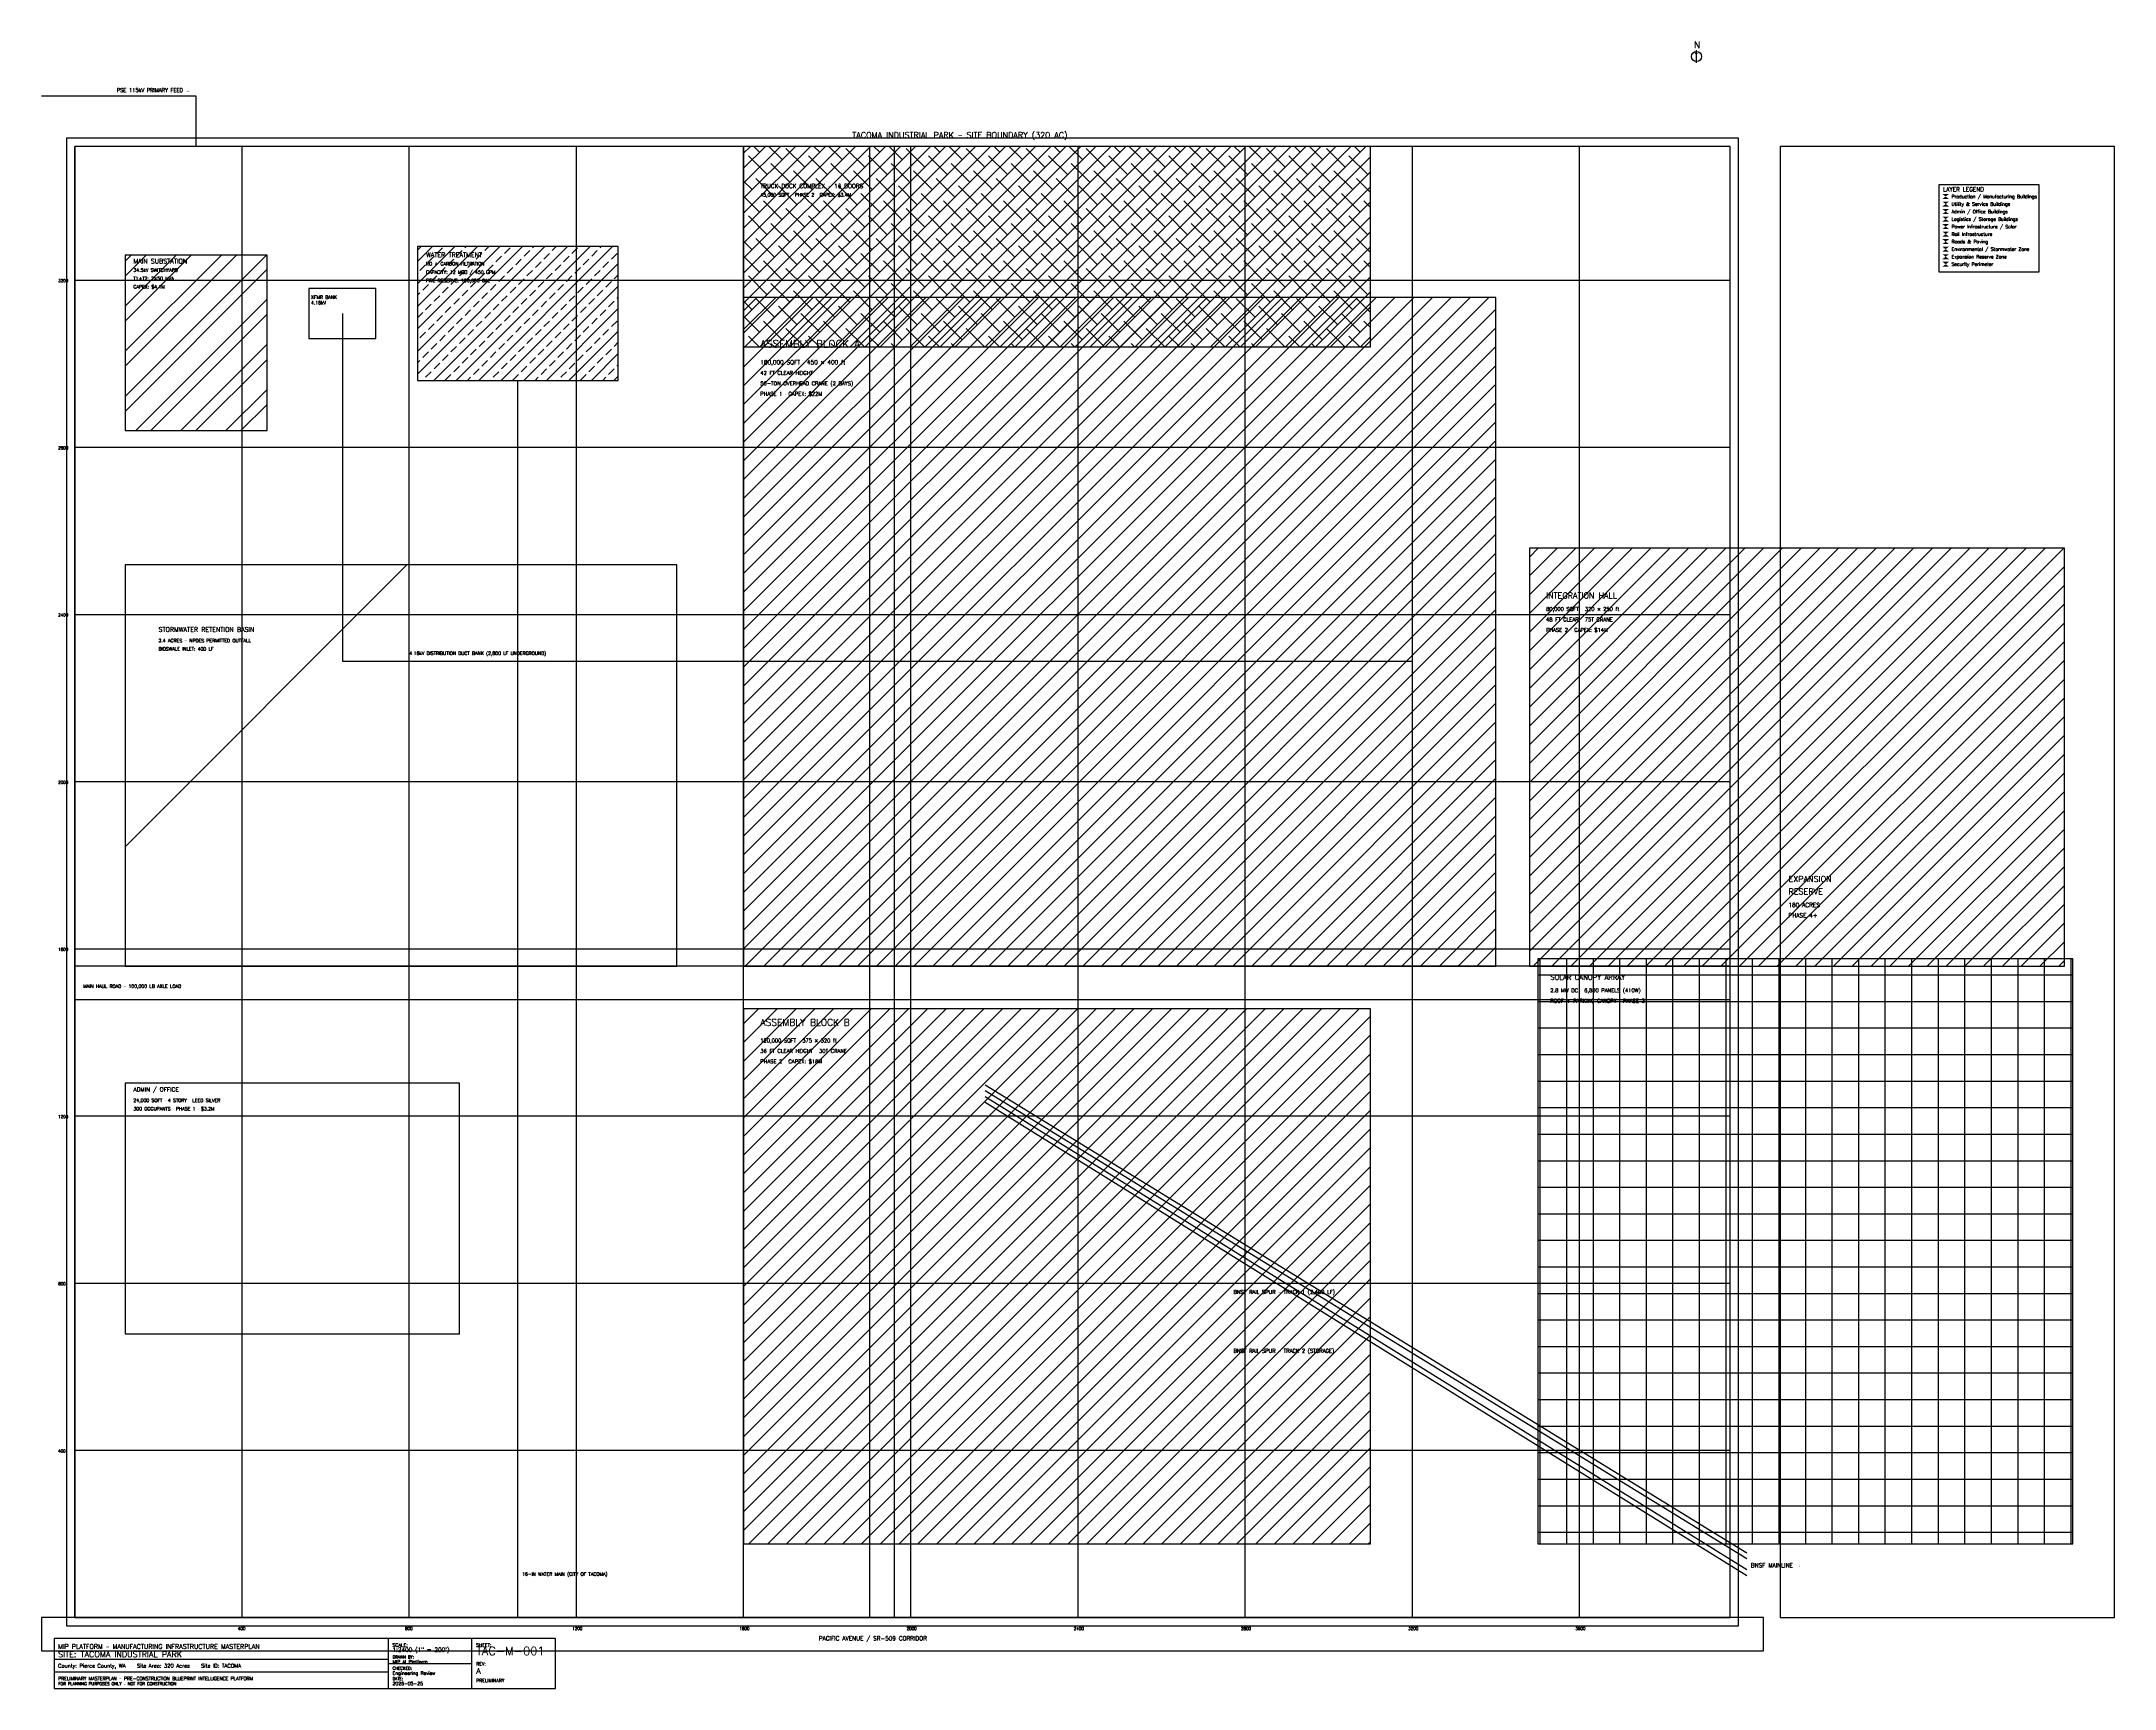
# Model space of a CAD drawing. Extents: x -30 to 4930, y -120 to 3821.
import ezdxf

# ---------------------------------------------------------------- set-up
doc = ezdxf.new("R2010")
doc.units = 0
for name, color, linetype in [('A-BLDG-ADMN', 5, 'Continuous'), ('A-BLDG-LOGI', 6, 'Continuous'), ('A-BLDG-PROD', 4, 'Continuous'), ('A-BLDG-UTIL', 3, 'Continuous'), ('C-SITE-BOUN', 7, 'Continuous'), ('C-SITE-ROAD', 8, 'Continuous'), ('C-SITE-STRM', 5, 'Continuous'), ('E-UTIL-POWR', 2, 'Continuous'), ('P-UTIL-WATR', 5, 'Continuous'), ('T-RAIL', 1, 'Continuous'), ('T-ROAD-PUBL', 8, 'Continuous'), ('X-ANNO-GRID', 8, 'Continuous'), ('X-ANNO-TEXT', 7, 'Continuous'), ('X-ANNO-TITL', 7, 'Continuous'), ('Z-SITE-SOLR', 2, 'Continuous'), ('Z-ZONE-EXPN', 6, 'Continuous'), ('Z-ZONE-SECU', 1, 'Continuous')]:
    doc.layers.add(name, color=color, linetype=linetype)
doc.styles.add('ENGINEERING', font='romans.shx')
doc.styles.add('TITLE', font='romand.shx')

msp = doc.modelspace()

# ---------------------------------------------------------------- hatches: boundary and pattern name
at = {"layer": 'A-BLDG-LOGI'}
h = msp.add_hatch(dxfattribs=at)
h.set_pattern_fill('ANSI38', scale=8)
h.paths.add_polyline_path([(1650, 3090), (3150, 3090), (3150, 3570), (1650, 3570)])
at = {"layer": 'A-BLDG-PROD'}
h = msp.add_hatch(dxfattribs=at)
h.set_pattern_fill('ANSI31', scale=10)
h.paths.add_polyline_path([(1650, 1608.4), (3450, 1608.4), (3450, 3208.4), (1650, 3208.4)])
h = msp.add_hatch(dxfattribs=at)
h.set_pattern_fill('ANSI31', scale=10)
h.paths.add_polyline_path([(3530, 1608.4), (4810, 1608.4), (4810, 2608.4), (3530, 2608.4)])
h = msp.add_hatch(dxfattribs=at)
h.set_pattern_fill('ANSI31', scale=10)
h.paths.add_polyline_path([(1650, 226), (3150, 226), (3150, 1506), (1650, 1506)])
at = {"layer": 'A-BLDG-UTIL'}
h = msp.add_hatch(dxfattribs=at)
h.set_pattern_fill('ANSI33', scale=6)
h.paths.add_polyline_path([(870, 3010), (1350, 3010), (1350, 3330), (870, 3330)])
at = {"layer": 'C-SITE-STRM'}
h = msp.add_hatch(dxfattribs=at)
h.set_pattern_fill('AR-HBONE', scale=12)
h.paths.add_polyline_path([(170, 1608.4), (1490, 1608.4), (1490, 2568.4), (170, 2568.4)])
at = {"layer": 'E-UTIL-POWR'}
h = msp.add_hatch(dxfattribs=at)
h.set_pattern_fill('ANSI32', scale=8)
h.paths.add_polyline_path([(170, 2890), (510, 2890), (510, 3310), (170, 3310)])
at = {"layer": 'Z-SITE-SOLR'}
h = msp.add_hatch(dxfattribs=at)
h.set_pattern_fill('NET', scale=20)
h.paths.add_polyline_path([(3550, 226), (4830, 226), (4830, 1626), (3550, 1626)])

# ---------------------------------------------------------------- linework, layer by layer
at = {"layer": 'A-BLDG-ADMN'}
msp.add_lwpolyline([(170, 728.4), (970, 728.4), (970, 1328.4), (170, 1328.4), (170, 728.4)], dxfattribs=at)
at = {"layer": 'A-BLDG-LOGI'}
msp.add_lwpolyline([(1650, 3090), (3150, 3090), (3150, 3570), (1650, 3570), (1650, 3090)], dxfattribs=at)
at = {"layer": 'A-BLDG-PROD'}
for points in [[(1650, 1608.4), (3450, 1608.4), (3450, 3208.4), (1650, 3208.4), (1650, 1608.4)], [(3530, 1608.4), (4810, 1608.4), (4810, 2608.4), (3530, 2608.4), (3530, 1608.4)], [(1650, 226), (3150, 226), (3150, 1506), (1650, 1506), (1650, 226)]]:
    msp.add_lwpolyline(points, dxfattribs=at)
at = {"layer": 'A-BLDG-UTIL'}
msp.add_lwpolyline([(870, 3010), (1350, 3010), (1350, 3330), (870, 3330), (870, 3010)], dxfattribs=at)
at = {"layer": 'C-SITE-BOUN'}
msp.add_lwpolyline([(50, 50), (4010, 50), (4010, 3570), (50, 3570), (50, 50)], dxfattribs=at)
at = {"layer": 'C-SITE-ROAD'}
for points in [[(1950.8, 50), (2010.8, 50), (2010.8, 3570), (1950.8, 3570), (1950.8, 50)], [(50, 1528.4), (4010, 1528.4), (4010, 1608.4), (50, 1608.4), (50, 1528.4)]]:
    msp.add_lwpolyline(points, dxfattribs=at)
at = {"layer": 'C-SITE-STRM'}
msp.add_lwpolyline([(170, 1608.4), (1490, 1608.4), (1490, 2568.4), (170, 2568.4), (170, 1608.4)], dxfattribs=at)
at = {"layer": 'E-UTIL-POWR'}
for p, q in [((340, 3690), (-30, 3690)), ((340, 3570), (340, 3690))]:
    msp.add_line(p, q, dxfattribs=at)
for points in [[(170, 2890), (510, 2890), (510, 3310), (170, 3310), (170, 2890)], [(610, 3110), (770, 3110), (770, 3230), (610, 3230), (610, 3110)], [(690, 3170), (690, 2338), (1250, 2338), (2650, 2338), (3250, 2338)]]:
    msp.add_lwpolyline(points, dxfattribs=at)
at = {"layer": 'P-UTIL-WATR'}
msp.add_line((1110, 50), (1110, 3010), dxfattribs=at)
at = {"layer": 'T-RAIL'}
for p, q in [((4050, 204), (2228, 1324)), ((4050, 190), (2228, 1310)), ((4050, 164), (2228, 1296)), ((4050, 150), (2228, 1282))]:
    msp.add_line(p, q, dxfattribs=at)
at = {"layer": 'T-ROAD-PUBL'}
msp.add_lwpolyline([(-30, -30), (4090, -30), (4090, 50), (-30, 50), (-30, -30)], dxfattribs=at)
at = {"layer": 'X-ANNO-GRID'}
for p, q in [((50, 50), (50, 3570)), ((450, 50), (450, 3570)), ((850, 50), (850, 3570)), ((1250, 50), (1250, 3570)), ((1650, 50), (1650, 3570)), ((2050, 50), (2050, 3570)), ((2450, 50), (2450, 3570)), ((2850, 50), (2850, 3570)), ((3250, 50), (3250, 3570)), ((3650, 50), (3650, 3570)), ((50, 3250), (4010, 3250)), ((50, 2850), (4010, 2850)), ((50, 2450), (4010, 2450)), ((50, 2050), (4010, 2050)), ((50, 1650), (4010, 1650)), ((50, 1250), (4010, 1250)), ((50, 850), (4010, 850)), ((50, 450), (4010, 450)), ((50, 50), (4010, 50))]:
    msp.add_line(p, q, dxfattribs=at)
at = {"layer": 'X-ANNO-TEXT'}
msp.add_line((3930, 3770), (3930, 3800), dxfattribs=at)
msp.add_circle((3930, 3785), 12, dxfattribs=at)
msp.add_solid([(3925.5, 3791), (3930, 3800), (3934.5, 3791), (3930, 3794)], dxfattribs=at)
at = {"layer": 'X-ANNO-TEXT', "color": 4}
for points in [[(4518, 3444), (4534, 3444), (4534, 3456), (4518, 3456)], [(4518, 3318), (4534, 3318), (4534, 3330), (4518, 3330)]]:
    msp.add_solid(points, dxfattribs=at)
at = {"layer": 'X-ANNO-TEXT', "color": 3}
msp.add_solid([(4518, 3426), (4534, 3426), (4534, 3438), (4518, 3438)], dxfattribs=at)
at = {"layer": 'X-ANNO-TEXT', "color": 5}
msp.add_solid([(4518, 3408), (4534, 3408), (4534, 3420), (4518, 3420)], dxfattribs=at)
at = {"layer": 'X-ANNO-TEXT', "color": 6}
for points in [[(4518, 3390), (4534, 3390), (4534, 3402), (4518, 3402)], [(4518, 3300), (4534, 3300), (4534, 3312), (4518, 3312)]]:
    msp.add_solid(points, dxfattribs=at)
at = {"layer": 'X-ANNO-TEXT', "color": 2}
msp.add_solid([(4518, 3372), (4534, 3372), (4534, 3384), (4518, 3384)], dxfattribs=at)
at = {"layer": 'X-ANNO-TEXT', "color": 1}
for points in [[(4518, 3354), (4534, 3354), (4534, 3366), (4518, 3366)], [(4518, 3282), (4534, 3282), (4534, 3294), (4518, 3294)]]:
    msp.add_solid(points, dxfattribs=at)
at = {"layer": 'X-ANNO-TEXT', "color": 8}
msp.add_solid([(4518, 3336), (4534, 3336), (4534, 3348), (4518, 3348)], dxfattribs=at)
at = {"layer": 'X-ANNO-TITL'}
for p, q in [((800, -120), (800, 0)), ((1000, -120), (1000, 0)), ((0, -30), (800, -30)), ((0, -50), (800, -50)), ((0, -80), (800, -80)), ((800, -60), (1000, -60)), ((800, -90), (800, -90))]:
    msp.add_line(p, q, dxfattribs=at)
for points in [[(4510, 3270), (4750, 3270), (4750, 3478), (4510, 3478), (4510, 3270)], [(0, -120), (1200, -120), (1200, 0), (0, 0), (0, -120)]]:
    msp.add_lwpolyline(points, dxfattribs=at)
at = {"layer": 'Z-SITE-SOLR'}
msp.add_lwpolyline([(3550, 226), (4830, 226), (4830, 1626), (3550, 1626), (3550, 226)], dxfattribs=at)
at = {"layer": 'Z-ZONE-EXPN'}
msp.add_lwpolyline([(4130, 50), (4930, 50), (4930, 3570), (4130, 3570), (4130, 50)], dxfattribs=at)
at = {"layer": 'Z-ZONE-SECU'}
msp.add_lwpolyline([(30, 30), (4030, 30), (4030, 3590), (30, 3590)], close=True, dxfattribs=at)

# ---------------------------------------------------------------- texts
at = {"layer": 'X-ANNO-GRID', "style": 'ENGINEERING'}
for s, p in [('3200', (10, 3245)), ('2800', (10, 2845)), ('2400', (10, 2445)), ('2000', (10, 2045)), ('1600', (10, 1645)), ('1200', (10, 1245)), ('800', (10, 845)), ('400', (10, 445)), ('400', (440, 20)), ('800', (840, 20)), ('1200', (1240, 20)), ('1600', (1640, 20)), ('2000', (2040, 20)), ('2400', (2440, 20)), ('2800', (2840, 20)), ('3200', (3240, 20)), ('3600', (3640, 20))]:
    msp.add_text(s, height=7, dxfattribs=at).set_placement(p)
at = {"layer": 'X-ANNO-TEXT'}
for s, height, style, p in [('N', 16, 'TITLE', (3924, 3805)), ('PSE 115kV PRIMARY FEED →', 9, 'ENGINEERING', (150, 3700)), ('TACOMA INDUSTRIAL PARK — SITE BOUNDARY (320 AC)', 14, 'TITLE', (1910, 3590)), ('TRUCK DOCK COMPLEX — 16 DOORS', 10, 'TITLE', (1690, 3470)), ('LAYER LEGEND', 10, 'TITLE', (4520, 3462)), ('45,000 SQFT · PHASE 2 · CAPEX: $3.4M', 8, 'ENGINEERING', (1690, 3450)), ('Production / Manufacturing Buildings', 8, 'ENGINEERING', (4540, 3446)), ('Utility & Service Buildings', 8, 'ENGINEERING', (4540, 3428)), ('Admin / Office Buildings', 8, 'ENGINEERING', (4540, 3410)), ('Logistics / Storage Buildings', 8, 'ENGINEERING', (4540, 3392)), ('Power Infrastructure / Solar', 8, 'ENGINEERING', (4540, 3374)), ('Rail Infrastructure', 8, 'ENGINEERING', (4540, 3356)), ('Roads & Paving', 8, 'ENGINEERING', (4540, 3338)), ('Environmental / Stormwater Zone', 8, 'ENGINEERING', (4540, 3320)), ('34.5kV SWITCHYARD', 8, 'ENGINEERING', (190, 3270)), ('MAIN SUBSTATION', 11, 'TITLE', (190, 3290)), ('WATER TREATMENT', 11, 'TITLE', (890, 3305)), ('CAPACITY: 12 MGD / 450 GPM', 8, 'ENGINEERING', (890, 3265)), ('RO + CARBON FILTRATION', 8, 'ENGINEERING', (890, 3285)), ('Security Perimeter', 8, 'ENGINEERING', (4540, 3284)), ('Expansion Reserve Zone', 8, 'ENGINEERING', (4540, 3302)), ('T1+T2: 2×50 MVA', 8, 'ENGINEERING', (190, 3250)), ('CAPEX: $4.1M', 8, 'ENGINEERING', (190, 3230)), ('FIRE RESERVE: 100,000 GAL', 8, 'ENGINEERING', (890, 3245)), ('XFMR BANK', 8, 'ENGINEERING', (615, 3205)), ('4.16kV', 8, 'ENGINEERING', (615, 3192)), ('ASSEMBLY BLOCK A', 18, 'TITLE', (1690, 3088.4)), ('42 FT CLEAR HEIGHT', 9, 'ENGINEERING', (1690, 3023.4)), ('180,000 SQFT · 450 × 400 ft', 10, 'ENGINEERING', (1690, 3048.4)), ('50-TON OVERHEAD CRANE (2 BAYS)', 9, 'ENGINEERING', (1690, 2998.4)), ('PHASE 1 · CAPEX: $22M', 9, 'ENGINEERING', (1690, 2973.4)), ('INTEGRATION HALL', 14, 'TITLE', (3570, 2488.4)), ('80,000 SQFT · 320 × 250 ft', 9, 'ENGINEERING', (3570, 2458.4)), ('48 FT CLEAR · 75T CRANE', 9, 'ENGINEERING', (3570, 2433.4)), ('2.4 ACRES — NPDES PERMITTED OUTFALL', 8, 'ENGINEERING', (250, 2383.4)), ('STORMWATER RETENTION BASIN', 11, 'TITLE', (250, 2408.4)), ('PHASE 2 · CAPEX: $14M', 9, 'ENGINEERING', (3570, 2408.4)), ('BIOSWALE INLET: 400 LF', 8, 'ENGINEERING', (250, 2363.4)), ('4.16kV DISTRIBUTION DUCT BANK (2,800 LF UNDERGROUND)', 8, 'ENGINEERING', (850, 2353)), ('EXPANSION', 14, 'TITLE', (4150, 1810)), ('RESERVE', 14, 'TITLE', (4150, 1780)), ('180 ACRES', 10, 'ENGINEERING', (4150, 1750)), ('PHASE 4+', 10, 'ENGINEERING', (4150, 1725)), ('SOLAR CANOPY ARRAY', 12, 'TITLE', (3580, 1576)), ('MAIN HAUL ROAD — 100,000 LB AXLE LOAD', 8, 'ENGINEERING', (70, 1556.4)), ('2.8 MW DC · 6,800 PANELS (410W)', 9, 'ENGINEERING', (3580, 1546)), ('ROOF + PARKING CANOPY · PHASE 3', 9, 'ENGINEERING', (3580, 1521)), ('ASSEMBLY BLOCK B', 16, 'TITLE', (1690, 1466)), ('36 FT CLEAR HEIGHT · 30T CRANE', 9, 'ENGINEERING', (1690, 1401)), ('120,000 SQFT · 375 × 320 ft', 9, 'ENGINEERING', (1690, 1426)), ('PHASE 2 · CAPEX: $18M', 9, 'ENGINEERING', (1690, 1376)), ('ADMIN / OFFICE', 10, 'TITLE', (190, 1308.4)), ('24,000 SQFT · 4 STORY · LEED SILVER', 8, 'ENGINEERING', (190, 1283.4)), ('300 OCCUPANTS · PHASE 1 · $3.2M', 8, 'ENGINEERING', (190, 1263.4)), ('BNSF RAIL SPUR — TRACK 1 (2,400 LF)', 9, 'ENGINEERING', (2822, 824.4)), ('BNSF RAIL SPUR — TRACK 2 (STORAGE)', 9, 'ENGINEERING', (2822, 683.6)), ('16-IN WATER MAIN (CITY OF TACOMA)', 8, 'ENGINEERING', (1120, 150)), ('BNSF MAINLINE →', 10, 'TITLE', (4060, 170)), ('PACIFIC AVENUE / SR-509 CORRIDOR', 10, 'ENGINEERING', (1830, -5)), ('SITE: TACOMA INDUSTRIAL PARK', 14, 'TITLE', (10, -45)), ('MIP PLATFORM — MANUFACTURING INFRASTRUCTURE MASTERPLAN', 11, 'TITLE', (10, -25)), ('SCALE:', 8, 'ENGINEERING', (810, -20)), ('DRAWN BY:', 7, 'ENGINEERING', (810, -48)), ('1:2400 (1" = 200\')', 10, 'TITLE', (810, -32)), ('SHEET:', 8, 'ENGINEERING', (1010, -20)), ('TAC-M-001', 20, 'TITLE', (1010, -40)), ('County: Pierce County, WA  ·  Site Area: 320 Acres  ·  Site ID: TACOMA', 9, 'ENGINEERING', (10, -70)), ('PRELIMINARY MASTERPLAN — PRE-CONSTRUCTION BLUEPRINT INTELLIGENCE PLATFORM', 8, 'ENGINEERING', (10, -100)), ('CHECKED:', 7, 'ENGINEERING', (810, -75)), ('DATE:', 7, 'ENGINEERING', (810, -100)), ('MIP AI Platform', 8, 'ENGINEERING', (810, -60)), ('Engineering Review', 8, 'ENGINEERING', (810, -87)), ('A', 14, 'TITLE', (1010, -85)), ('REV:', 8, 'ENGINEERING', (1010, -65)), ('PRELIMINARY', 8, 'ENGINEERING', (1010, -105)), ('FOR PLANNING PURPOSES ONLY — NOT FOR CONSTRUCTION', 7, 'ENGINEERING', (10, -112)), ('2026-05-25', 8, 'ENGINEERING', (810, -112))]:
    msp.add_text(s, height=height, dxfattribs=dict(at, style=style)).set_placement(p)

doc.saveas('drawing.dxf')
